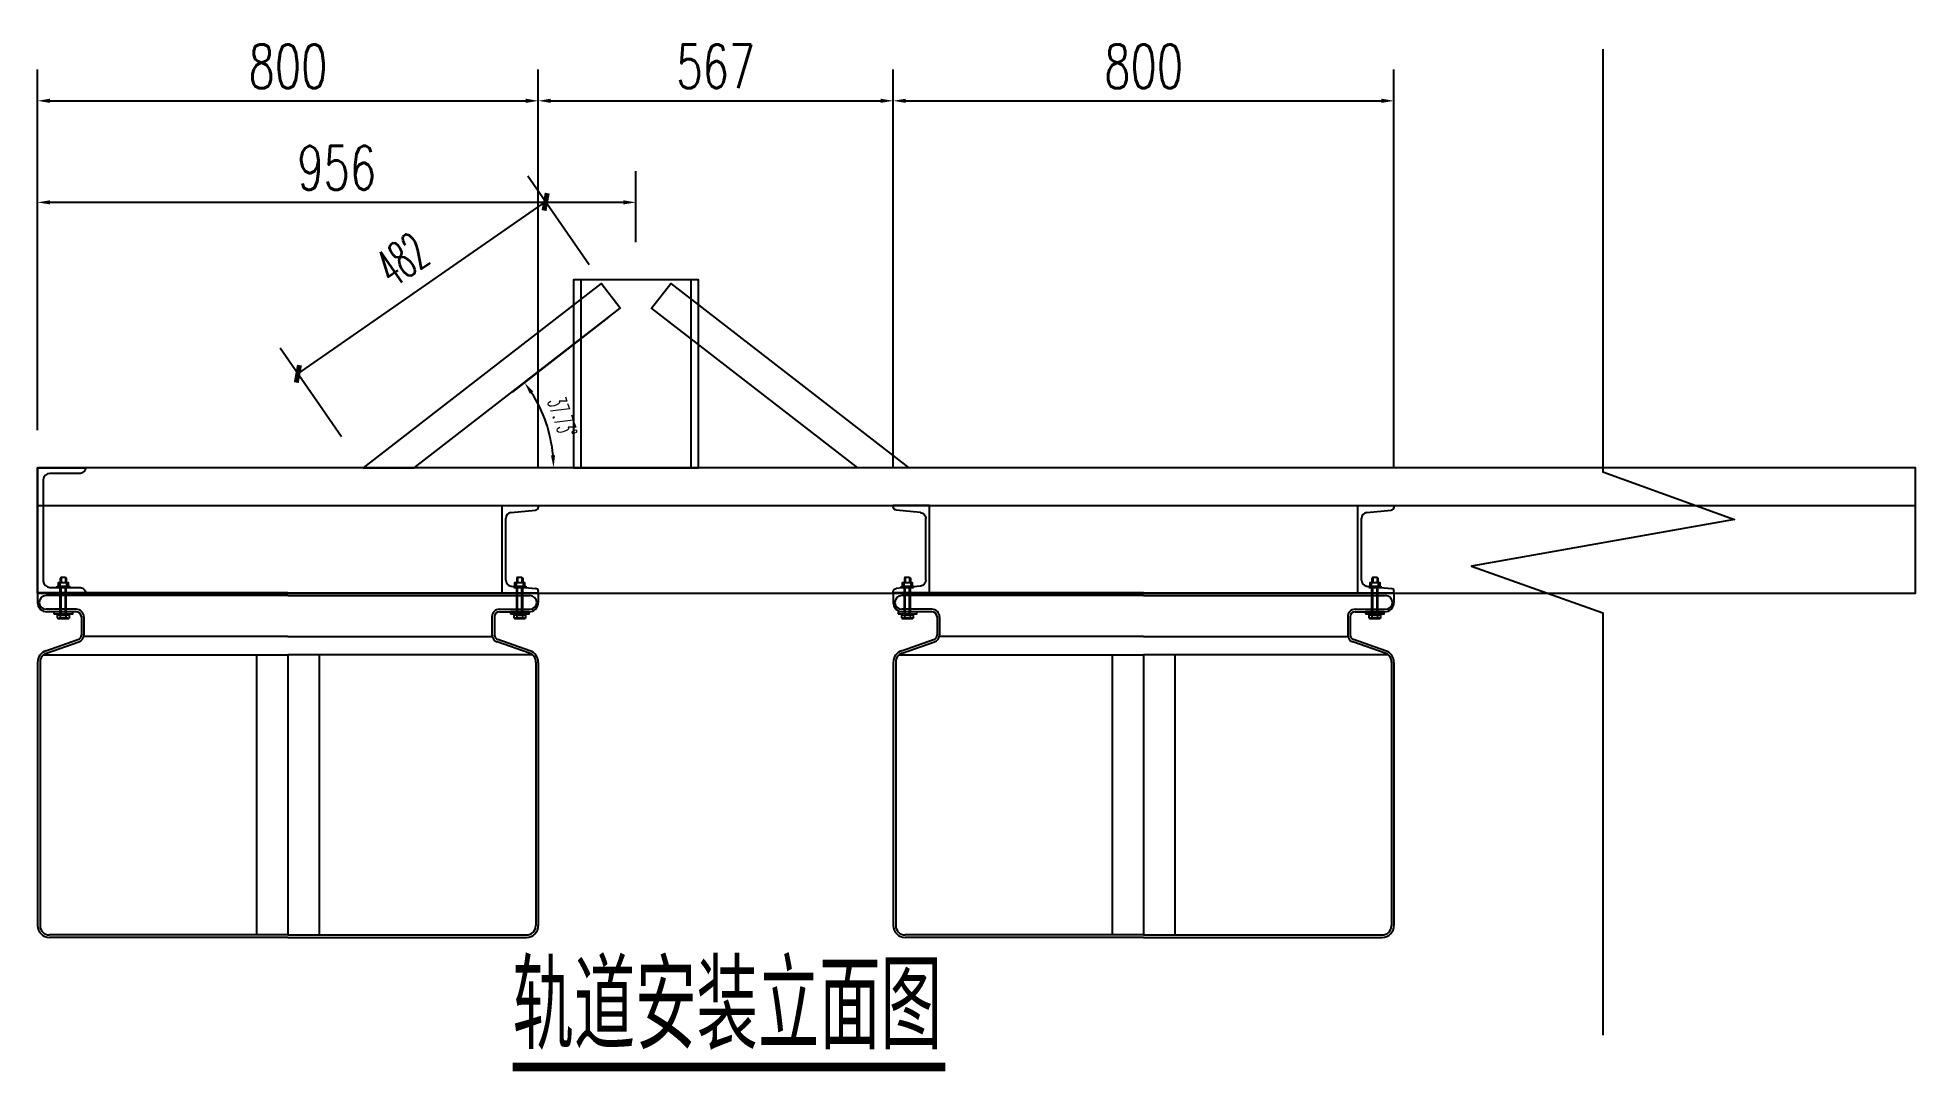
# Model space of a CAD drawing. Header units: millimetres. Extents: x -1443632 to -1307761, y 1430256 to 1527696.
# Drawn here: x -1425169 to -1422169, y 1506563 to 1508213 of the extents above; entities that cross this region are included whole.
import ezdxf

# ---------------------------------------------------------------- set-up
doc = ezdxf.new("R2010")
doc.units = ezdxf.units.MM
doc.header["$LTSCALE"] = 10
doc.layers.get('0').update_dxf_attribs({"linetype": 'CONTINUOUS'})
doc.layers.get('DEFPOINTS').update_dxf_attribs({"linetype": 'CONTINUOUS'})
for name, color, linetype in [('PUB_TEXT', 7, 'CONTINUOUS'), ('W-FLOAT_BOWL浮筒', 253, 'CONTINUOUS'), ('W-STEEL_FRAME钢架', 3, 'CONTINUOUS'), ('W-STEEL_KEEL钢龙骨', 5, 'CONTINUOUS'), ('螺栓', 146, 'CONTINUOUS')]:
    doc.layers.add(name, color=color, linetype=linetype)
doc.styles.add('_TCH_DIM_T3', font='SIMPLEX.shx', dxfattribs={"width": 0.494118, "bigfont": 'GBCBIG.shx'})
doc.styles.get("Standard").update_dxf_attribs({"font": 'tssdeng.shx', "width": 0.7, "bigfont": 'hztxt.shx'})
doc.styles.add('STANDARD_T3', font='simplex.shx', dxfattribs={"width": 0.7, "bigfont": 'gbcbig.shx'})
doc.dimstyles.new('_TCH_ARCH&&20', dxfattribs={"dimtxt": 59.5, "dimasz": 20, "dimexe": 50, "dimexo": 60, "dimgap": 25.25, "dimtad": 1, "dimdec": 0, "dimzin": 0, "dimdsep": 46, "dimtxsty": '_TCH_DIM_T3', "dimblk": 'ARCHTICK', "dimcen": 0.09, "dimclrt": 7, "dimazin": 2, "dimtfac": 1, "dimtdec": 0, "dimtix": 1, "dimtmove": 2, "dimatfit": 3, "dimfxl": 0, "dimtolj": 1, "dimtzin": 0, "dimarcsym": 0})
doc.dimstyles.new('_TCH_ARROW&&10', dxfattribs={"dimtxt": 29.75, "dimasz": 20, "dimexe": 25, "dimexo": 30, "dimgap": 12.625, "dimtad": 1, "dimdec": 0, "dimzin": 0, "dimdsep": 46, "dimtxsty": '_TCH_DIM_T3', "dimcen": 0.09, "dimclrt": 7, "dimazin": 2, "dimtfac": 1, "dimtdec": 0, "dimtix": 1, "dimtmove": 2, "dimatfit": 3, "dimfxl": 0, "dimtolj": 1, "dimtzin": 0, "dimarcsym": 0})
doc.dimstyles.new('W&&20', dxfattribs={"dimtxt": 70, "dimasz": 20, "dimexe": 50, "dimexo": 60, "dimgap": 20, "dimtad": 1, "dimdec": 0, "dimzin": 0, "dimdsep": 46, "dimtxsty": 'STANDARD_T3', "dimcen": 0.09, "dimclrd": 1, "dimclre": 1, "dimclrt": 7, "dimazin": 2, "dimtfac": 1, "dimtdec": 0, "dimtix": 1, "dimtmove": 2, "dimatfit": 3, "dimfxl": 0, "dimtolj": 1, "dimtzin": 0, "dimarcsym": 0})

msp = doc.modelspace()

# ---------------------------------------------------------------- texts
at = {"layer": 'PUB_TEXT', "color": 7, "width": 0.7}
msp.add_text('轨道安装立面图', height=140, dxfattribs=at).set_placement((-1424409.9, 1506597.9))

# ---------------------------------------------------------------- blocks, each defined once
blk = doc.blocks.new('A$C24E83DC7')
for p, q in [((0, 58), (2.6, 58)), ((0, 0), (0, 58)), ((11.2, 14.6), (7.4, 53.3)), ((128.8, 14.6), (132.6, 53.3)), ((140, 58), (137.4, 58)), ((140, 0), (140, 58)), ((140, 0), (0, 0)), ((119.3, 6), (20.4, 6))]:
    blk.add_line(p, q)
for centre, radius, start, end in [((2.6, 53.3), 4.75, 0, 90), ((137.4, 53.3), 4.75, 90, 180), ((20.7, 15.5), 9.5, 185.7106, 270), ((119.3, 15.5), 9.5, 270, 354.2894)]:
    blk.add_arc(centre, radius, start, end)
blk = doc.blocks.new('侧视图小')
at = {"layer": 'W-FLOAT_BOWL浮筒'}
for p, q in [((-400, 98.9), (-400, 83.9)), ((0, 98.9), (-400, 98.9)), ((0, 94.9), (-386.4, 94.9)), ((0, 98.9), (400, 98.9)), ((0, 94.9), (386.4, 94.9)), ((400, 98.9), (400, 83.9)), ((-338, 72.9), (-386.4, 72.9)), ((-338, 68.9), (-385, 68.9)), ((-330, 60.9), (-330, 32.1)), ((-326, 60.9), (-326, 32.1)), ((326, 60.9), (326, 32.1)), ((330, 60.9), (330, 32.1)), ((338, 72.9), (386.4, 72.9)), ((338, 68.9), (385, 68.9)), ((-386.6, 6.7), (-335.4, 24.5)), ((-385.9, 2.7), (-334.1, 20.7)), ((0, 29.2), (-326.3, 29.2)), ((0, 29.2), (326.3, 29.2)), ((385.9, 2.7), (334.1, 20.7)), ((386.6, 6.7), (335.4, 24.5)), ((-400, -12.2), (-400, -432.1)), ((-396, -11.5), (-396, -432.1)), ((-390.7, 0), (0, 0)), ((-50, 0), (-50, -447.1)), ((390.7, 0), (0, 0)), ((0, 0), (0, -447.1)), ((0, 0), (0, -447.1)), ((50, 0), (50, -447.1)), ((396, -11.5), (396, -432.1)), ((400, -12.2), (400, -432.1)), ((0, -447.1), (-381, -447.1)), ((0, -447.1), (381, -447.1)), ((0, -451.1), (-381, -451.1)), ((0, -451.1), (381, -451.1))]:
    blk.add_line(p, q, dxfattribs=at)
for centre, radius, start, end in [((-386.4, 83.9), 11, 90, 270), ((386.4, 83.9), 11, 270, 90), ((-385, 83.9), 15, 180, 270), ((-338, 60.9), 12, 0, 90), ((-338, 60.9), 8, 0, 90), ((338, 60.9), 12, 90, 180), ((338, 60.9), 8, 90, 180), ((385, 83.9), 15, 270, 0), ((-338, 32.1), 8, 289.1798, 0), ((-338, 32.1), 12, 289.1798, 0), ((338, 32.1), 12, 180, 250.8202), ((338, 32.1), 8, 180, 250.8202), ((-380, -12.2), 20, 109.1798, 180), ((-381, -11.5), 15, 109.1798, 180), ((381, -11.5), 15, 0, 70.8202), ((380, -12.2), 20, 0, 70.8202), ((-381, -432.1), 19, 180, 270), ((-381, -432.1), 15, 180, 270), ((381, -432.1), 15, 270, 0), ((381, -432.1), 19, 270, 0)]:
    blk.add_arc(centre, radius, start, end, dxfattribs=at)
blk = doc.blocks.new('*D565')
at = {"color": 1, "lineweight": -2, "transparency": 16777216}
for p, q in [((-1425168.7, 1507586.6), (-1425168.7, 1508162.5)), ((-1424368.7, 1507526.6), (-1424368.7, 1508162.5)), ((-1425148.7, 1508112.5), (-1424388.7, 1508112.5))]:
    blk.add_line(p, q, dxfattribs=at)
at = {"color": 1, "transparency": 16777216}
for points in [[(-1425148.7, 1508115.9), (-1425148.7, 1508109.2), (-1425168.7, 1508112.5)], [(-1424388.7, 1508115.9), (-1424388.7, 1508109.2), (-1424368.7, 1508112.5)]]:
    blk.add_solid(points, dxfattribs=at)
at = {"layer": 'DEFPOINTS', "color": 0, "transparency": 16777216}
for p in [(-1424368.7, 1508112.5), (-1425168.7, 1507526.6), (-1424368.7, 1507466.6)]:
    blk.add_point(p, dxfattribs=at)
at = {"color": 7, "transparency": 16777216, "insert": (-1424768.7, 1508167.5), "char_height": 70, "attachment_point": 5, "style": 'STANDARD_T3'}
blk.add_mtext('\\A1;800', dxfattribs=at)
blk = doc.blocks.new('*D566')
at = {"color": 1, "lineweight": -2, "transparency": 16777216}
for p, q in [((-1424368.7, 1507526.6), (-1424368.7, 1508162.5)), ((-1423801.7, 1507526.6), (-1423801.7, 1508162.5)), ((-1424348.7, 1508112.5), (-1423821.7, 1508112.5))]:
    blk.add_line(p, q, dxfattribs=at)
at = {"color": 1, "transparency": 16777216}
for points in [[(-1424348.7, 1508115.9), (-1424348.7, 1508109.2), (-1424368.7, 1508112.5)], [(-1423821.7, 1508115.9), (-1423821.7, 1508109.2), (-1423801.7, 1508112.5)]]:
    blk.add_solid(points, dxfattribs=at)
at = {"layer": 'DEFPOINTS', "color": 0, "transparency": 16777216}
for p in [(-1423801.7, 1508112.5), (-1424368.7, 1507466.6), (-1423801.7, 1507466.6)]:
    blk.add_point(p, dxfattribs=at)
at = {"color": 7, "transparency": 16777216, "insert": (-1424085.2, 1508167.5), "char_height": 70, "attachment_point": 5, "style": 'STANDARD_T3'}
blk.add_mtext('\\A1;567', dxfattribs=at)
blk = doc.blocks.new('*D567')
at = {"color": 1, "lineweight": -2, "transparency": 16777216}
for p, q in [((-1423801.7, 1507526.6), (-1423801.7, 1508162.5)), ((-1423001.7, 1507525.3), (-1423001.7, 1508162.5)), ((-1423781.7, 1508112.5), (-1423021.7, 1508112.5))]:
    blk.add_line(p, q, dxfattribs=at)
at = {"color": 1, "transparency": 16777216}
for points in [[(-1423781.7, 1508115.9), (-1423781.7, 1508109.2), (-1423801.7, 1508112.5)], [(-1423021.7, 1508115.9), (-1423021.7, 1508109.2), (-1423001.7, 1508112.5)]]:
    blk.add_solid(points, dxfattribs=at)
at = {"layer": 'DEFPOINTS', "color": 0, "transparency": 16777216}
for p in [(-1423001.7, 1508112.5), (-1423801.7, 1507466.6), (-1423001.7, 1507465.3)]:
    blk.add_point(p, dxfattribs=at)
at = {"color": 7, "transparency": 16777216, "insert": (-1423401.7, 1508167.5), "char_height": 70, "attachment_point": 5, "style": 'STANDARD_T3'}
blk.add_mtext('\\A1;800', dxfattribs=at)
blk = doc.blocks.new('*D568')
at = {"color": 1, "lineweight": -2, "transparency": 16777216}
for p, q in [((-1425168.7, 1507586.6), (-1425168.7, 1508000.4)), ((-1424212.7, 1507886.6), (-1424212.7, 1508000.4)), ((-1424232.7, 1507950.4), (-1425148.7, 1507950.4))]:
    blk.add_line(p, q, dxfattribs=at)
at = {"color": 1, "transparency": 16777216}
for points in [[(-1425148.7, 1507953.7), (-1425148.7, 1507947.1), (-1425168.7, 1507950.4)], [(-1424232.7, 1507953.7), (-1424232.7, 1507947.1), (-1424212.7, 1507950.4)]]:
    blk.add_solid(points, dxfattribs=at)
at = {"layer": 'DEFPOINTS', "color": 0, "transparency": 16777216}
for p in [(-1425168.7, 1507950.4), (-1424212.7, 1507826.6), (-1425168.7, 1507526.6)]:
    blk.add_point(p, dxfattribs=at)
at = {"color": 7, "transparency": 16777216, "insert": (-1424690.7, 1508005.4), "char_height": 70, "attachment_point": 5, "style": 'STANDARD_T3'}
blk.add_mtext('\\A1;956', dxfattribs=at)
blk = doc.blocks.new('ls1')
at = {"layer": '螺栓'}
for p, q in [((-3.4, 0), (-4.8, -1.4)), ((-9.6, -64.7), (-9.6, -58.3)), ((9.6, -59.9), (9.6, -64.7)), ((-9.6, -64.7), (-8.6, -65.7)), ((8.6, -65.7), (-8.6, -65.7)), ((9.6, -64.7), (8.6, -65.7))]:
    blk.add_line(p, q, dxfattribs=at)
for points in [[(-3.4, 0), (-3.4, -8.6)], [(3.4, 0), (-3.4, 0)], [(3.4, 0), (3.4, -8.6)], [(3.4, 0), (4.8, -1.4)], [(9.6, -14.4), (-9.6, -14.4)], [(-9.6, -14.4), (-9.6, -16.3)], [(9.6, -16.3), (-9.6, -16.3)], [(7.7, -14.4), (7.7, -8.6), (-7.7, -8.6), (-7.7, -14.4)], [(-5.2, -8.6), (-5.2, -14.4)], [(-4.8, -1.4), (-4.8, -8.6)], [(-4.8, -59.9), (-4.8, -16.3)], [(-3.4, -59.9), (-3.4, -16.3)], [(3.4, -59.9), (3.4, -16.3)], [(4.8, -1.4), (4.8, -8.6)], [(4.8, -59.9), (4.8, -16.3)], [(5.2, -14.4), (5.2, -8.6)], [(9.6, -16.3), (9.6, -14.4)], [(-9.6, -59.9), (9.6, -59.9), (9.6, -58.3), (-9.6, -58.3)], [(7.7, -59.9), (-7.7, -59.9)], [(-4.8, -65.7), (-4.8, -59.9)], [(4.8, -59.9), (4.8, -65.7)], [(-7.2, -65.7), (7.2, -65.7)]]:
    blk.add_lwpolyline(points, dxfattribs=at)
for points in [[(-7.4, -65.4), (-6.5, -65), (-5.6, -65.1), (-4.8, -65.6)], [(-4.8, -65.6), (-1.7, -64.5), (1.7, -64.5), (4.8, -65.6)], [(4.8, -65.6), (5.6, -65.1), (6.5, -65), (7.4, -65.4)]]:
    blk.add_open_spline(points, degree=3, dxfattribs=at)
blk = doc.blocks.new('*D924')
at = {"layer": 'DEFPOINTS', "color": 0, "transparency": 16777216}
for p in [(-1424232.7, 1507785.3), (-1424349.6, 1507575.1), (-1424567, 1507526.6), (-1424144.3, 1507526.6)]:
    blk.add_point(p, dxfattribs=at)
at = {"layer": 'W-STEEL_FRAME钢架', "color": 0, "lineweight": -2, "transparency": 16777216}
for p, q in [((-1424256.4, 1507767), (-1424410.6, 1507647.6)), ((-1424174.3, 1507526.6), (-1424369.3, 1507526.6))]:
    blk.add_line(p, q, dxfattribs=at)
blk.add_arc((-1424567, 1507526.6), 222.7, 5.1462, 32.584, dxfattribs=at)
at = {"layer": 'W-STEEL_FRAME钢架', "color": 0, "transparency": 16777216}
for points in [[(-1424382.1, 1507644.7), (-1424376.6, 1507648.5), (-1424390.9, 1507662.9)], [(-1424341.9, 1507546.8), (-1424348.5, 1507546.5), (-1424344.3, 1507526.6)]]:
    blk.add_solid(points, dxfattribs=at)
at = {"layer": 'W-STEEL_FRAME钢架', "color": 7, "transparency": 16777216, "insert": (-1424330.2, 1507607.5), "char_height": 29.75, "attachment_point": 5, "rotation": 288.8651, "style": '_TCH_DIM_T3'}
blk.add_mtext('\\A1;37.73°', dxfattribs=at)
blk = doc.blocks.new('_ARCHTICK')
at = {"color": 0, "linetype": 'ByBlock', "const_width": 0.4}
blk.add_lwpolyline([(-0.5, -0.5), (0.5, 0.5)], dxfattribs=at)
blk = doc.blocks.new('*D927')
at = {"layer": 'DEFPOINTS', "color": 0, "transparency": 16777216}
for p in [(-1424357, 1507951.2), (-1424253, 1507801.3), (-1424648.7, 1507526.6)]:
    blk.add_point(p, dxfattribs=at)
at = {"layer": 'W-STEEL_FRAME钢架', "color": 0, "lineweight": -2, "transparency": 16777216}
for p, q in [((-1424287.2, 1507850.6), (-1424385.5, 1507992.3)), ((-1424752.8, 1507676.6), (-1424357, 1507951.2)), ((-1424683, 1507575.9), (-1424781.3, 1507717.7))]:
    blk.add_line(p, q, dxfattribs=at)
at = {"layer": 'W-STEEL_FRAME钢架', "color": 0, "lineweight": -2, "transparency": 16777216, "xscale": 20, "yscale": 20, "zscale": 20}
for p, rotation in [((-1424357, 1507951.2), 34.75548454041555), ((-1424752.8, 1507676.6), 214.7554845404155)]:
    blk.add_blockref('_ARCHTICK', p, dxfattribs=dict(at, rotation=rotation))
at = {"layer": 'W-STEEL_FRAME钢架', "color": 7, "transparency": 16777216, "insert": (-1424586.3, 1507859.1), "char_height": 59.5, "attachment_point": 5, "rotation": 34.7555, "style": '_TCH_DIM_T3'}
blk.add_mtext('\\A1;482', dxfattribs=at)

# ---------------------------------------------------------------- dimensions: what is measured, and where the dimension line sits
for base, p1, p2, picture, middle in [((-1424368.7, 1508112.5), (-1425168.7, 1507526.6), (-1424368.7, 1507466.6), '*D565', (-1424768.7, 1508167.5)), ((-1423801.7, 1508112.5), (-1424368.7, 1507466.6), (-1423801.7, 1507466.6), '*D566', (-1424085.2, 1508167.5)), ((-1423001.7, 1508112.5), (-1423801.7, 1507466.6), (-1423001.7, 1507465.3), '*D567', (-1423401.7, 1508167.5)), ((-1425168.7, 1507950.4), (-1424212.7, 1507826.6), (-1425168.7, 1507526.6), '*D568', (-1424690.7, 1508005.4))]:
    dim = msp.add_linear_dim(base=base, p1=p1, p2=p2, dimstyle='W&&20')
    dim.commit()
    dim.dimension.update_dxf_attribs({"geometry": picture, "text_midpoint": middle})
at = {"layer": 'W-STEEL_FRAME钢架', "color": 1}
dim = msp.add_aligned_dim(p1=(-1424648.7, 1507526.6), p2=(-1424253, 1507801.3), distance=182.5, dimstyle='_TCH_ARCH&&20', dxfattribs=at)
dim.commit()
dim.dimension.update_dxf_attribs({"geometry": '*D927', "text_midpoint": (-1424586.3, 1507859.1)})
dim = msp.add_angular_dim_3p(base=(-1424349.6, 1507575.1), center=(-1424567, 1507526.6), p1=(-1424144.3, 1507526.6), p2=(-1424232.7, 1507785.3), dimstyle='_TCH_ARROW&&10', dxfattribs=at)
dim.commit()
dim.dimension.update_dxf_attribs({"geometry": '*D924', "text_midpoint": (-1424330.2, 1507607.5)})

# ---------------------------------------------------------------- linework, layer by layer
at = {"color": 3, "const_width": 14}
msp.add_lwpolyline([(-1424409.9, 1506569.9), (-1423718.3, 1506569.9)], dxfattribs=at)
at = {"layer": 'W-STEEL_FRAME钢架'}
for points in [[(-1425168.7, 1507326.6), (-1422168.7, 1507326.6), (-1422168.7, 1507526.6), (-1425168.7, 1507526.6)], [(-1425142.5, 1507293.6), (-1425112.5, 1507293.6), (-1425112.5, 1507296.6), (-1425142.5, 1507296.6)], [(-1424413.3, 1507293.6), (-1424383.3, 1507293.6), (-1424383.3, 1507296.6), (-1424413.3, 1507296.6)], [(-1423794, 1507293.6), (-1423764, 1507293.6), (-1423764, 1507296.6), (-1423794, 1507296.6)], [(-1423047.2, 1507293.6), (-1423017.2, 1507293.6), (-1423017.2, 1507296.6), (-1423047.2, 1507296.6)]]:
    msp.add_lwpolyline(points, close=True, dxfattribs=at)
msp.add_lwpolyline([(-1425102.1, 1507517.6), (-1425148.9, 1507517.6, 0.383497), (-1425159.7, 1507507.5), (-1425159.7, 1507345.7, 0.383497), (-1425148.9, 1507335.6), (-1425102.1, 1507335.6, -0.414214), (-1425091.7, 1507326.6), (-1425168.7, 1507326.6), (-1425168.7, 1507526.6), (-1425091.7, 1507526.6, -0.414214)], format="xyb", close=True, dxfattribs=at)
at = {"layer": 'W-STEEL_KEEL钢龙骨', "color": 3}
msp.add_lwpolyline([(-1422667.9, 1508194.8), (-1422667.9, 1507520.2), (-1422457.9, 1507443.8), (-1422877.9, 1507369.7), (-1422667.9, 1507295.2), (-1422667.9, 1506620.7)], dxfattribs=at)
at = {"layer": 'W-STEEL_KEEL钢龙骨'}
for points in [[(-1424567, 1507526.6), (-1424237.7, 1507781.5), (-1424268.3, 1507821), (-1424648.7, 1507526.6)], [(-1424312.7, 1507526.6), (-1424112.7, 1507526.6), (-1424112.7, 1507826.6), (-1424312.7, 1507826.6)], [(-1424300.7, 1507526.6), (-1424124.7, 1507526.6), (-1424124.7, 1507826.6), (-1424300.7, 1507826.6)], [(-1423858.3, 1507526.6), (-1424187.7, 1507781.5), (-1424157.1, 1507821), (-1423776.6, 1507526.6)], [(-1425168.7, 1507466.6), (-1422168.7, 1507466.6), (-1422168.7, 1507526.6), (-1425168.7, 1507526.6)]]:
    msp.add_lwpolyline(points, close=True, dxfattribs=at)

# ---------------------------------------------------------------- block references
at = {"layer": 'W-FLOAT_BOWL浮筒'}
for p in [(-1424768.7, 1507227.8), (-1423401.7, 1507227.8)]:
    msp.add_blockref('侧视图小', p, dxfattribs=at)
at = {"layer": 'W-STEEL_FRAME钢架'}
for p, rotation in [((-1424426.7, 1507466.6), 270), ((-1423059.7, 1507466.6), 270.000000003655)]:
    msp.add_blockref('A$C24E83DC7', p, dxfattribs=dict(at, rotation=rotation))
at = {"layer": 'W-STEEL_FRAME钢架', "xscale": -1, "rotation": 90}
msp.add_blockref('A$C24E83DC7', (-1423743.7, 1507466.6), dxfattribs=at)
at = {"layer": 'W-STEEL_FRAME钢架', "xscale": -1}
for p in [(-1425127.5, 1507351.9), (-1424398.3, 1507351.9), (-1423779, 1507351.9), (-1423032.2, 1507351.9)]:
    msp.add_blockref('ls1', p, dxfattribs=at)

msp.set_redraw_order([(e.dxf.handle, doc.entitydb.next_handle()) for e in msp.query("TEXT MTEXT ATTDEF DIMENSION ARC_DIMENSION")])  # texts and dimensions are drawn at this point

doc.saveas('drawing.dxf')
